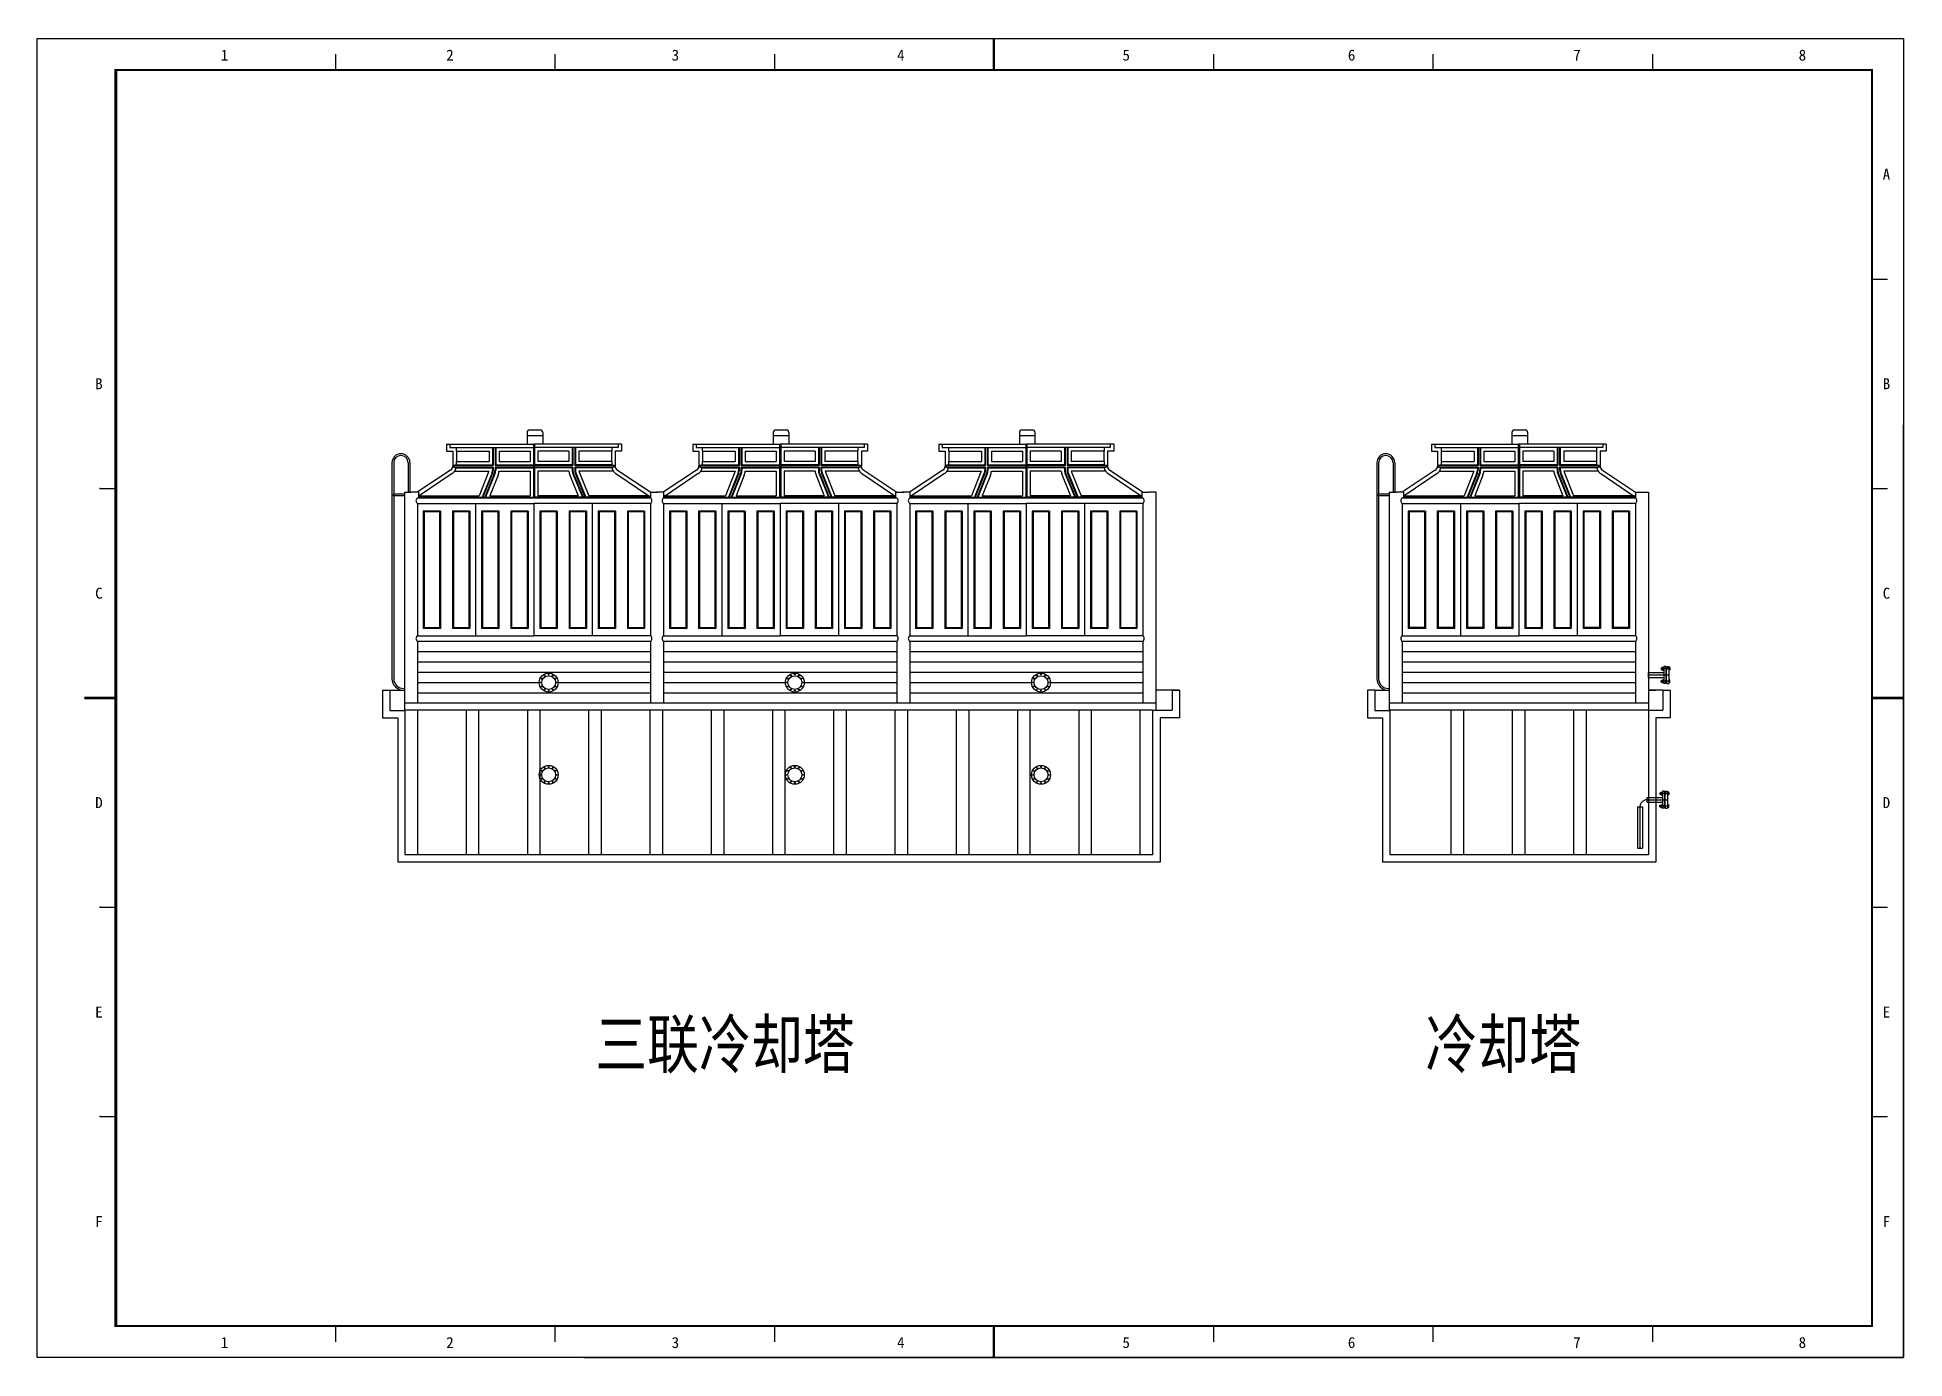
# Model space of a CAD drawing. Header units: millimetres. Extents: x 9671 to 25689, y -17516 to -2951.
# Drawn here: x 23389.7 to 23686.9, y -5527.3 to -5316.9 of the extents above; entities that cross this region are included whole.
import ezdxf

# ---------------------------------------------------------------- set-up
doc = ezdxf.new("R2010")
doc.units = ezdxf.units.MM
doc.linetypes.add('CENTER', pattern=[50.8, 31.75, -6.35, 6.35, -6.35])
doc.layers.add('sb', color=2, linetype='Continuous')
doc.styles.add('QSDI', font='SimSun.ttf', dxfattribs={"width": 0.8})

msp = doc.modelspace()

# ---------------------------------------------------------------- texts
at = {"style": 'QSDI', "width": 0.8}
for s, p in [('三联冷却塔', (23478.54, -5481.02)), ('冷却塔', (23610.68, -5481.02))]:
    msp.add_text(s, height=7.569, dxfattribs=at).set_placement(p)

# ---------------------------------------------------------------- blocks, each defined once
blk = doc.blocks.new('2#图框，横')
for p, q in [((7777.69, 0), (7777.69, 420)), ((7777.69, 420), (8371.69, 420)), ((8371.69, 420), (8371.69, 0)), ((7872.57, 415), (7872.57, 410)), ((7942.44, 415), (7942.44, 410)), ((8012.32, 415), (8012.32, 410)), ((8152.07, 415), (8152.07, 410)), ((8221.94, 415), (8221.94, 410)), ((8291.82, 415), (8291.82, 410)), ((8361.69, 343.33), (8366.69, 343.33)), ((8371.69, 0), (8371.69, 297)), ((7797.69, 276.67), (7802.69, 276.67)), ((8361.69, 276.67), (8366.69, 276.67)), ((7797.69, 143.33), (7802.69, 143.33)), ((8361.69, 143.33), (8366.69, 143.33)), ((7797.69, 76.67), (7802.69, 76.67)), ((8361.69, 76.67), (8366.69, 76.67)), ((7872.57, 10), (7872.57, 5)), ((7942.44, 10), (7942.44, 5)), ((8012.32, 10), (8012.32, 5)), ((8152.07, 10), (8152.07, 5)), ((8221.94, 10), (8221.94, 5)), ((8291.82, 10), (8291.82, 5)), ((8371.69, 0), (7777.69, 0)), ((7951.69, 0), (8371.69, 0))]:
    blk.add_line(p, q)
for points, const_width in [([(8082.19, 410), (8082.19, 420)], 0.8), ([(8082.19, 410), (8082.19, 420)], 0.5), ([(7802.69, 210), (7792.69, 210)], 0.8), ([(7792.69, 210), (7802.69, 210)], 0.5), ([(8361.69, 210), (8371.69, 210)], 0.8), ([(8361.69, 210), (8371.69, 210)], 0.5), ([(8082.19, 10), (8082.19, 0)], 0.8), ([(8082.19, 10), (8082.19, 0)], 0.5)]:
    blk.add_lwpolyline(points, dxfattribs=dict(const_width=const_width))
blk.add_lwpolyline([(7802.69, 10, 1, 1, 0), (7802.69, 410, 0.6, 0.6, 0), (8361.69, 410, 0.6, 0.6, 0), (8361.69, 10, 0.6, 0.6, 0)], format="xyseb", close=True)
for p in [(7797.69, 276.67), (7797.69, 210), (7797.69, 143.33), (7797.69, 76.67)]:
    blk.add_point(p)
at = {"style": 'QSDI'}
for s, p in [('1', (7836.11, 412.98)), ('2', (7907.86, 412.98)), ('3', (7979.61, 412.98)), ('4', (8051.36, 412.98)), ('5', (8123.11, 412.98)), ('6', (8194.86, 412.98)), ('7', (8266.61, 412.98)), ('8', (8338.36, 412.98)), ('A', (8365.11, 375.02)), ('B', (7796.11, 308.32)), ('B', (8365.11, 308.32)), ('C', (7796.11, 241.62)), ('C', (8365.11, 241.62)), ('D', (7796.11, 174.92)), ('D', (8365.11, 174.92)), ('E', (7796.11, 108.22)), ('E', (8365.11, 108.22)), ('F', (7796.11, 41.52)), ('F', (8365.11, 41.52)), ('1', (7836.11, 2.98)), ('2', (7907.86, 2.98)), ('3', (7979.61, 2.98)), ('4', (8051.36, 2.98)), ('5', (8123.11, 2.98)), ('6', (8194.86, 2.98)), ('7', (8266.61, 2.98)), ('8', (8338.36, 2.98))]:
    blk.add_text(s, height=3.5, dxfattribs=at).set_placement(p)
blk = doc.blocks.new('A$C2AF1339E')
at = {"color": 0, "linetype": 'ByBlock'}
for p, q in [((0, 2350), (0, 0)), ((1182, 2350), (1182, 0)), ((120, 2212), (120, 127)), ((120, 2212), (471, 2212)), ((139, 2198), (120, 2212)), ((139, 2212), (139, 143)), ((139, 2198), (452, 2198)), ((452, 2212), (452, 143)), ((471, 2212), (452, 2198)), ((471, 2212), (471, 127)), ((711, 2212), (711, 127)), ((730, 2198), (711, 2212)), ((711, 2212), (1062, 2212)), ((730, 2212), (730, 143)), ((730, 2198), (1043, 2198)), ((1043, 2212), (1043, 143)), ((1062, 2212), (1043, 2198)), ((1062, 2212), (1062, 127)), ((139, 143), (120, 127)), ((120, 127), (471, 127)), ((139, 143), (452, 143)), ((452, 143), (471, 127)), ((730, 143), (711, 127)), ((711, 127), (1062, 127)), ((730, 143), (1043, 143)), ((1043, 143), (1062, 127))]:
    blk.add_line(p, q, dxfattribs=at)
blk = doc.blocks.new('凉水塔')
at = {"color": 2}
for p, q in [((23867.45, -4306.31), (23867.45, -4308.21)), ((23867.84, -4305.93), (23869.54, -4305.93)), ((23869.93, -4306.31), (23869.93, -4308.21)), ((23867.45, -4306.82), (23869.93, -4306.82)), ((23848.53, -4311.15), (23848.53, -4315.83)), ((23848.8, -4311.15), (23848.8, -4315.83)), ((23846.22, -4317.36), (23846.22, -4317.63)), ((23844.44, -4347.38), (23844.44, -4351.75)), ((23845.61, -4347.38), (23845.61, -4350.58)), ((23845.61, -4347.38), (23847.92, -4347.38)), ((23889.16, -4347.38), (23890.34, -4347.38)), ((23891.47, -4347.38), (23889.16, -4347.38)), ((23891.47, -4347.38), (23891.47, -4350.53)), ((23892.65, -4347.38), (23892.65, -4351.75)), ((23845.61, -4350.58), (23848.04, -4350.58)), ((23889.16, -4349.45), (23847.92, -4349.45)), ((23889.16, -4350.53), (23847.92, -4350.53)), ((23848.04, -4373.6), (23848.04, -4350.58)), ((23844.44, -4351.75), (23846.87, -4351.75)), ((23846.87, -4351.75), (23846.87, -4374.77)), ((23892.65, -4351.75), (23890.34, -4351.75)), ((23890.34, -4351.75), (23890.34, -4374.77)), ((23890.34, -4374.77), (23846.87, -4374.77)), ((23889.16, -4373.6), (23848.04, -4373.6))]:
    blk.add_line(p, q, dxfattribs=at)
at = {"color": 2, "linetype": 'ByBlock'}
for p, q in [((23854.63, -4308.21), (23868.54, -4308.21)), ((23854.63, -4308.21), (23854.63, -4309.29)), ((23854.63, -4309.29), (23855.62, -4309.29)), ((23855.17, -4308.21), (23855.17, -4308.75)), ((23855.17, -4308.21), (23855.26, -4308.21)), ((23855.17, -4308.75), (23856.16, -4308.75)), ((23855.62, -4309.29), (23855.62, -4311.71)), ((23856.16, -4308.75), (23868.45, -4308.75)), ((23856.16, -4308.75), (23856.16, -4309.29)), ((23856.16, -4309.29), (23861.41, -4309.29)), ((23856.16, -4309.29), (23856.2, -4309.33)), ((23856.2, -4309.33), (23856.2, -4310.89)), ((23861.41, -4309.29), (23861.41, -4310.94)), ((23861.95, -4308.75), (23861.95, -4311.47)), ((23862.05, -4308.75), (23862.05, -4311.58)), ((23862.34, -4308.75), (23862.34, -4311.58)), ((23862.45, -4308.75), (23862.45, -4311.47)), ((23862.99, -4309.29), (23867.92, -4309.29)), ((23862.99, -4309.29), (23862.99, -4310.94)), ((23867.92, -4309.29), (23867.92, -4310.94)), ((23868.45, -4308.21), (23868.45, -4316.64)), ((23868.45, -4308.84), (23868.54, -4308.84)), ((23868.54, -4308.21), (23868.54, -4316.73)), ((23868.54, -4308.21), (23868.54, -4316.73)), ((23882.46, -4308.21), (23868.54, -4308.21)), ((23868.63, -4308.84), (23868.54, -4308.84)), ((23868.63, -4308.21), (23868.63, -4316.64)), ((23880.93, -4308.75), (23868.63, -4308.75)), ((23874.1, -4309.29), (23869.17, -4309.29)), ((23869.17, -4309.29), (23869.17, -4310.94)), ((23874.1, -4309.29), (23874.1, -4310.94)), ((23874.64, -4308.75), (23874.64, -4311.47)), ((23874.75, -4308.75), (23874.75, -4311.58)), ((23875.03, -4308.75), (23875.03, -4311.58)), ((23875.14, -4308.75), (23875.14, -4311.47)), ((23875.68, -4309.29), (23875.68, -4310.94)), ((23880.93, -4309.29), (23875.68, -4309.29)), ((23880.93, -4309.29), (23880.89, -4309.33)), ((23880.89, -4309.33), (23880.89, -4310.89)), ((23880.93, -4308.75), (23880.93, -4309.29)), ((23881.92, -4308.75), (23880.93, -4308.75)), ((23881.47, -4309.29), (23881.47, -4311.71)), ((23882.46, -4309.29), (23881.47, -4309.29)), ((23881.92, -4308.21), (23881.83, -4308.21)), ((23881.92, -4308.21), (23881.92, -4308.75)), ((23882.46, -4308.21), (23882.46, -4309.29)), ((23845.95, -4311.15), (23845.95, -4317.5)), ((23846.22, -4311.15), (23846.22, -4316.17)), ((23855.24, -4312.34), (23849.96, -4315.83)), ((23856.16, -4311.47), (23855.75, -4311.58)), ((23855.75, -4311.58), (23862.05, -4311.58)), ((23855.75, -4311.58), (23855.75, -4311.87)), ((23855.75, -4311.87), (23862.05, -4311.87)), ((23855.75, -4311.87), (23856.13, -4311.97)), ((23856.13, -4311.97), (23861.95, -4311.97)), ((23856.2, -4310.89), (23856.16, -4310.94)), ((23856.16, -4310.94), (23861.41, -4310.94)), ((23856.16, -4310.94), (23856.16, -4311.47)), ((23856.16, -4311.47), (23861.95, -4311.47)), ((23861.95, -4311.47), (23862.05, -4311.58)), ((23862.05, -4311.87), (23861.95, -4311.97)), ((23861.95, -4311.97), (23861.95, -4312.34)), ((23862.05, -4311.87), (23862.05, -4312.34)), ((23862.45, -4311.47), (23862.34, -4311.58)), ((23862.34, -4311.58), (23868.45, -4311.58)), ((23862.34, -4311.87), (23868.45, -4311.87)), ((23862.34, -4311.87), (23862.45, -4311.97)), ((23862.34, -4311.87), (23862.34, -4312.34)), ((23862.45, -4311.47), (23868.45, -4311.47)), ((23862.45, -4311.97), (23868.45, -4311.97)), ((23862.45, -4311.97), (23862.45, -4312.34)), ((23862.99, -4310.94), (23867.92, -4310.94)), ((23874.64, -4311.47), (23868.63, -4311.47)), ((23874.75, -4311.58), (23868.63, -4311.58)), ((23874.75, -4311.87), (23868.63, -4311.87)), ((23874.64, -4311.97), (23868.63, -4311.97)), ((23874.1, -4310.94), (23869.17, -4310.94)), ((23874.64, -4311.47), (23874.75, -4311.58)), ((23874.75, -4311.87), (23874.64, -4311.97)), ((23874.64, -4311.97), (23874.64, -4312.34)), ((23874.75, -4311.87), (23874.75, -4312.34)), ((23875.14, -4311.47), (23875.03, -4311.58)), ((23881.33, -4311.58), (23875.03, -4311.58)), ((23881.33, -4311.87), (23875.03, -4311.87)), ((23875.03, -4311.87), (23875.14, -4311.97)), ((23875.03, -4311.87), (23875.03, -4312.34)), ((23880.93, -4311.47), (23875.14, -4311.47)), ((23880.96, -4311.97), (23875.14, -4311.97)), ((23875.14, -4311.97), (23875.14, -4312.34)), ((23880.93, -4310.94), (23875.68, -4310.94)), ((23880.89, -4310.89), (23880.93, -4310.94)), ((23880.93, -4310.94), (23880.93, -4311.47)), ((23880.93, -4311.47), (23881.33, -4311.58)), ((23881.33, -4311.87), (23880.96, -4311.97)), ((23881.33, -4311.58), (23881.33, -4311.87)), ((23881.85, -4312.34), (23887.13, -4315.83)), ((23845.95, -4313.3), (23845.95, -4345.53)), ((23846.22, -4313.44), (23846.22, -4316.17)), ((23855.52, -4312.86), (23850.28, -4316.4)), ((23855.87, -4312.51), (23855.85, -4312.6)), ((23855.87, -4312.51), (23861.38, -4312.51)), ((23861.38, -4312.51), (23859.82, -4316.4)), ((23861.87, -4312.75), (23860.31, -4316.64)), ((23861.97, -4312.79), (23860.42, -4316.64)), ((23862.23, -4312.9), (23860.73, -4316.64)), ((23862.33, -4312.94), (23860.85, -4316.64)), ((23862.83, -4313.14), (23861.52, -4316.4)), ((23862.98, -4312.51), (23867.92, -4312.51)), ((23867.92, -4312.51), (23867.92, -4316.4)), ((23874.11, -4312.51), (23869.17, -4312.51)), ((23869.17, -4312.51), (23869.17, -4316.4)), ((23874.26, -4313.14), (23875.56, -4316.4)), ((23874.75, -4312.94), (23876.24, -4316.64)), ((23874.85, -4312.9), (23876.35, -4316.64)), ((23875.12, -4312.79), (23876.66, -4316.64)), ((23875.22, -4312.75), (23876.78, -4316.64)), ((23881.22, -4312.51), (23875.71, -4312.51)), ((23875.71, -4312.51), (23877.26, -4316.4)), ((23881.22, -4312.51), (23881.24, -4312.6)), ((23881.57, -4312.86), (23886.81, -4316.4)), ((23847.92, -4316.17), (23846.22, -4316.17)), ((23847.92, -4316.44), (23846.22, -4316.44)), ((23846.22, -4316.44), (23846.22, -4317.36)), ((23846.22, -4316.44), (23846.22, -4317.36)), ((23846.22, -4317.63), (23846.22, -4345.53)), ((23847.92, -4315.83), (23849.04, -4315.83)), ((23850.16, -4315.83), (23849.04, -4315.83)), ((23849.99, -4316.73), (23887.1, -4316.73)), ((23849.99, -4317.62), (23868.54, -4317.62)), ((23849.99, -4317.62), (23849.99, -4338.69)), ((23850.16, -4315.83), (23850.16, -4316.73)), ((23850.19, -4316.39), (23850.16, -4316.41)), ((23850.19, -4316.39), (23850.16, -4316.41)), ((23850.16, -4316.64), (23868.54, -4316.64)), ((23850.16, -4316.73), (23868.54, -4316.73)), ((23850.19, -4316.39), (23850.28, -4316.4)), ((23850.19, -4316.39), (23850.28, -4316.4)), ((23850.28, -4316.4), (23859.82, -4316.4)), ((23861.52, -4316.4), (23867.92, -4316.4)), ((23886.92, -4316.64), (23868.54, -4316.64)), ((23886.92, -4316.73), (23868.54, -4316.73)), ((23868.54, -4317.62), (23868.54, -4338.69)), ((23887.1, -4317.62), (23868.54, -4317.62)), ((23875.56, -4316.4), (23869.17, -4316.4)), ((23886.81, -4316.4), (23877.26, -4316.4)), ((23877.82, -4317.62), (23877.82, -4338.69)), ((23886.9, -4316.39), (23886.81, -4316.4)), ((23886.9, -4316.39), (23886.92, -4316.41)), ((23886.92, -4316.41), (23886.92, -4316.64)), ((23887.1, -4315.83), (23889.16, -4315.83)), ((23887.1, -4315.83), (23887.1, -4316.73)), ((23887.1, -4317.62), (23887.1, -4338.69)), ((23887.1, -4317.62), (23887.1, -4338.69)), ((23869.49, -4318.86), (23869.49, -4337.55)), ((23869.49, -4318.86), (23869.63, -4318.99)), ((23872.24, -4318.86), (23869.49, -4318.86)), ((23869.49, -4318.86), (23869.63, -4318.99)), ((23869.63, -4318.86), (23869.63, -4337.42)), ((23872.09, -4318.99), (23869.63, -4318.99)), ((23872.09, -4318.86), (23872.09, -4337.42)), ((23872.09, -4318.99), (23872.24, -4318.86)), ((23872.09, -4318.99), (23872.24, -4318.86)), ((23872.24, -4318.86), (23872.24, -4337.55)), ((23874.13, -4318.86), (23874.13, -4337.55)), ((23876.88, -4318.86), (23874.13, -4318.86)), ((23874.13, -4318.86), (23874.27, -4318.99)), ((23874.27, -4318.86), (23874.27, -4337.42)), ((23876.73, -4318.99), (23874.27, -4318.99)), ((23876.73, -4318.86), (23876.73, -4337.42)), ((23876.73, -4318.99), (23876.88, -4318.86)), ((23876.88, -4318.86), (23876.88, -4337.55)), ((23849.99, -4338.69), (23868.54, -4338.69)), ((23853.12, -4338.69), (23868.54, -4338.69)), ((23883.96, -4338.69), (23868.54, -4338.69)), ((23887.1, -4338.69), (23868.54, -4338.69)), ((23869.63, -4337.42), (23869.49, -4337.55)), ((23872.24, -4337.55), (23869.49, -4337.55)), ((23872.09, -4337.42), (23869.63, -4337.42)), ((23872.09, -4337.42), (23872.24, -4337.55)), ((23874.27, -4337.42), (23874.13, -4337.55)), ((23876.88, -4337.55), (23874.13, -4337.55)), ((23876.73, -4337.42), (23874.27, -4337.42)), ((23876.73, -4337.42), (23876.88, -4337.55)), ((23849.99, -4339.59), (23887.1, -4339.59)), ((23849.99, -4339.59), (23849.99, -4349.45)), ((23849.99, -4341.23), (23887.1, -4341.23)), ((23887.1, -4339.59), (23887.1, -4349.45)), ((23887.1, -4339.59), (23887.1, -4349.45)), ((23849.99, -4342.87), (23887.1, -4342.87)), ((23849.99, -4344.51), (23887.1, -4344.51)), ((23849.99, -4346.15), (23872.39, -4346.15)), ((23849.99, -4347.79), (23887.1, -4347.79)), ((23872.39, -4346.15), (23887.1, -4346.15))]:
    blk.add_line(p, q, dxfattribs=at)
at = {"color": 2, "ltscale": 10}
for p, q in [((23847.92, -4315.83), (23847.92, -4350.53)), ((23889.16, -4315.83), (23889.16, -4350.53)), ((23857.79, -4373.6), (23857.79, -4350.53)), ((23859.79, -4373.6), (23859.79, -4350.53)), ((23867.54, -4373.6), (23867.54, -4350.53)), ((23869.54, -4373.6), (23869.54, -4350.53)), ((23877.29, -4373.6), (23877.29, -4350.53)), ((23879.29, -4373.6), (23879.29, -4350.53))]:
    blk.add_line(p, q, dxfattribs=at)
for p, q in [((23889.16, -4345.33), (23889.16, -4344.56)), ((23889.16, -4344.56), (23891.62, -4344.56)), ((23891.19, -4343.82), (23891.2, -4343.81)), ((23891.19, -4343.82), (23891.19, -4344.06)), ((23891.19, -4344.06), (23891.2, -4344.07)), ((23891.2, -4343.81), (23891.2, -4344.07)), ((23891.2, -4343.81), (23891.37, -4343.81)), ((23891.2, -4344.07), (23891.37, -4344.07)), ((23891.37, -4343.77), (23891.37, -4344.11)), ((23891.4, -4343.72), (23891.58, -4343.72)), ((23891.4, -4343.83), (23891.58, -4343.83)), ((23891.4, -4344.05), (23891.58, -4344.05)), ((23891.4, -4344.17), (23891.58, -4344.17)), ((23891.58, -4343.68), (23891.58, -4344.2)), ((23891.58, -4343.68), (23891.62, -4343.68)), ((23891.58, -4344.2), (23891.62, -4344.2)), ((23891.62, -4343.59), (23891.62, -4346.3)), ((23891.93, -4343.59), (23891.62, -4343.59)), ((23891.93, -4343.59), (23891.93, -4344.12)), ((23891.93, -4343.81), (23892.09, -4343.81)), ((23891.93, -4344.07), (23892.09, -4344.07)), ((23891.98, -4345.71), (23891.98, -4344.19)), ((23892.03, -4344.19), (23891.98, -4344.19)), ((23892.03, -4345.71), (23892.03, -4344.19)), ((23892.09, -4343.59), (23892.09, -4344.12)), ((23892.09, -4343.59), (23892.39, -4343.59)), ((23892.39, -4343.59), (23892.39, -4346.3)), ((23892.57, -4343.72), (23892.39, -4343.72)), ((23892.57, -4343.83), (23892.39, -4343.83)), ((23892.57, -4344.05), (23892.39, -4344.05)), ((23892.57, -4344.17), (23892.39, -4344.17)), ((23892.6, -4343.77), (23892.6, -4344.11)), ((23889.16, -4345.33), (23891.62, -4345.33)), ((23891.19, -4345.83), (23891.2, -4345.82)), ((23891.19, -4346.07), (23891.19, -4345.83)), ((23891.19, -4346.07), (23891.2, -4346.08)), ((23891.2, -4346.08), (23891.2, -4345.82)), ((23891.2, -4345.82), (23891.37, -4345.82)), ((23891.2, -4346.08), (23891.37, -4346.08)), ((23891.37, -4346.12), (23891.37, -4345.78)), ((23891.4, -4345.72), (23891.58, -4345.72)), ((23891.4, -4345.84), (23891.58, -4345.84)), ((23891.4, -4346.06), (23891.58, -4346.06)), ((23891.4, -4346.17), (23891.58, -4346.17)), ((23891.58, -4346.21), (23891.58, -4345.69)), ((23891.58, -4345.69), (23891.62, -4345.69)), ((23891.58, -4346.21), (23891.62, -4346.21)), ((23891.93, -4346.3), (23891.62, -4346.3)), ((23891.93, -4346.3), (23891.93, -4345.77)), ((23891.93, -4345.82), (23892.09, -4345.82)), ((23891.93, -4346.08), (23892.09, -4346.08)), ((23892.03, -4345.71), (23891.98, -4345.71)), ((23892.09, -4346.3), (23892.09, -4345.77)), ((23892.09, -4346.3), (23892.39, -4346.3)), ((23892.57, -4345.72), (23892.39, -4345.72)), ((23892.57, -4345.84), (23892.39, -4345.84)), ((23892.57, -4346.06), (23892.39, -4346.06)), ((23892.57, -4346.17), (23892.39, -4346.17)), ((23892.6, -4346.12), (23892.6, -4345.78)), ((23888.96, -4365.21), (23888.96, -4364.45)), ((23888.96, -4364.45), (23891.42, -4364.45)), ((23888.96, -4365.21), (23891.42, -4365.21)), ((23890.98, -4363.7), (23891, -4363.69)), ((23890.98, -4363.7), (23890.98, -4363.94)), ((23890.98, -4363.94), (23891, -4363.95)), ((23890.98, -4365.71), (23891, -4365.7)), ((23890.98, -4365.95), (23890.98, -4365.71)), ((23891, -4363.69), (23891, -4363.95)), ((23891, -4363.69), (23891.17, -4363.69)), ((23891, -4363.95), (23891.17, -4363.95)), ((23891, -4365.96), (23891, -4365.7)), ((23891, -4365.7), (23891.17, -4365.7)), ((23891.17, -4363.65), (23891.17, -4364)), ((23891.17, -4366), (23891.17, -4365.66)), ((23891.19, -4363.6), (23891.38, -4363.6)), ((23891.19, -4363.71), (23891.38, -4363.71)), ((23891.19, -4363.94), (23891.38, -4363.94)), ((23891.19, -4364.05), (23891.38, -4364.05)), ((23891.19, -4365.61), (23891.38, -4365.61)), ((23891.19, -4365.72), (23891.38, -4365.72)), ((23891.38, -4363.56), (23891.38, -4364.08)), ((23891.38, -4363.56), (23891.42, -4363.56)), ((23891.38, -4364.08), (23891.42, -4364.08)), ((23891.38, -4366.09), (23891.38, -4365.57)), ((23891.38, -4365.57), (23891.42, -4365.57)), ((23891.42, -4363.47), (23891.42, -4366.18)), ((23891.72, -4363.47), (23891.42, -4363.47)), ((23891.72, -4363.47), (23891.72, -4364)), ((23891.72, -4363.69), (23891.88, -4363.69)), ((23891.72, -4363.95), (23891.88, -4363.95)), ((23891.72, -4366.18), (23891.72, -4365.65)), ((23891.72, -4365.7), (23891.88, -4365.7)), ((23891.78, -4365.59), (23891.78, -4364.07)), ((23891.82, -4364.07), (23891.78, -4364.07)), ((23891.82, -4365.59), (23891.78, -4365.59)), ((23891.82, -4365.59), (23891.82, -4364.07)), ((23891.88, -4363.47), (23891.88, -4364)), ((23891.88, -4363.47), (23892.18, -4363.47)), ((23891.88, -4366.18), (23891.88, -4365.65)), ((23892.18, -4363.47), (23892.18, -4366.18)), ((23892.37, -4363.6), (23892.18, -4363.6)), ((23892.37, -4363.71), (23892.18, -4363.71)), ((23892.37, -4363.94), (23892.18, -4363.94)), ((23892.37, -4364.05), (23892.18, -4364.05)), ((23892.37, -4365.61), (23892.18, -4365.61)), ((23892.37, -4365.72), (23892.18, -4365.72)), ((23892.39, -4363.65), (23892.39, -4364)), ((23892.39, -4366), (23892.39, -4365.66)), ((23887.43, -4365.97), (23888.2, -4365.97)), ((23887.43, -4365.97), (23887.43, -4372.5)), ((23888.2, -4365.97), (23888.2, -4372.5)), ((23890.98, -4365.95), (23891, -4365.96)), ((23891, -4365.96), (23891.17, -4365.96)), ((23891.19, -4365.94), (23891.38, -4365.94)), ((23891.19, -4366.06), (23891.38, -4366.06)), ((23891.38, -4366.09), (23891.42, -4366.09)), ((23891.72, -4366.18), (23891.42, -4366.18)), ((23891.72, -4365.96), (23891.88, -4365.96)), ((23891.88, -4366.18), (23892.18, -4366.18)), ((23892.37, -4365.94), (23892.18, -4365.94)), ((23892.37, -4366.06), (23892.18, -4366.06))]:
    blk.add_line(p, q)
at = {"color": 1, "linetype": 'CENTER'}
for p, q in [((23889.16, -4344.95), (23892.39, -4344.95)), ((23892.64, -4343.94), (23891.17, -4343.94)), ((23892.64, -4345.95), (23891.17, -4345.95)), ((23888.96, -4364.83), (23892.18, -4364.83)), ((23892.43, -4363.82), (23890.97, -4363.82)), ((23892.43, -4365.83), (23890.97, -4365.83)), ((23887.81, -4365.97), (23887.81, -4372.5))]:
    blk.add_line(p, q, dxfattribs=at)
at = {"color": 1}
for p, q in [((23891.19, -4343.82), (23891.37, -4343.82)), ((23891.19, -4344.06), (23891.37, -4344.06)), ((23891.19, -4345.83), (23891.37, -4345.83)), ((23891.19, -4346.07), (23891.37, -4346.07)), ((23890.98, -4363.7), (23891.17, -4363.7)), ((23890.98, -4363.94), (23891.17, -4363.94)), ((23890.98, -4365.71), (23891.17, -4365.71)), ((23890.98, -4365.95), (23891.17, -4365.95))]:
    blk.add_line(p, q, dxfattribs=at)
at = {"color": 2}
for centre, start, end in [((23867.84, -4306.31), 90, 180), ((23869.54, -4306.31), 0, 90)]:
    blk.add_arc(centre, 0.388, start, end, dxfattribs=at)
at = {"color": 2, "linetype": 'ByBlock'}
for centre, radius, start, end in [((23847.37, -4311.15), 1.43, 0, 180), ((23847.37, -4311.15), 1.15, 0, 180), ((23854.9, -4311.71), 0.717, 298.2742, 0), ((23854.9, -4311.71), 1.26, 320.1862, 348.1117), ((23860.85, -4312.34), 1.09, 338.1412, 0), ((23860.85, -4312.34), 1.2, 338.1412, 0), ((23860.85, -4312.34), 1.49, 338.1412, 0), ((23860.85, -4312.34), 1.6, 338.1412, 0), ((23876.24, -4312.34), 1.6, 180, 201.8588), ((23876.24, -4312.34), 1.49, 180, 201.8588), ((23876.24, -4312.34), 1.2, 180, 201.8588), ((23876.24, -4312.34), 1.09, 180, 201.8588), ((23882.19, -4311.71), 1.26, 191.8883, 219.8138), ((23882.19, -4311.71), 0.717, 180, 241.7258), ((23854.9, -4311.71), 1.3, 298.2742, 316.9539), ((23860.85, -4312.34), 2.13, 338.1412, 355.4295), ((23876.24, -4312.34), 2.13, 184.5705, 201.8588), ((23882.19, -4311.71), 1.3, 223.0461, 241.7258), ((23846.26, -4316.3), 0.141, 104.8628, 255.1372), ((23850.32, -4317.18), 0.56, 126.8699, 233.1301), ((23886.77, -4317.18), 0.56, 306.8699, 53.1301), ((23886.77, -4317.18), 0.56, 306.8699, 53.1301), ((23850.32, -4339.14), 0.56, 126.8699, 233.1301), ((23886.77, -4339.14), 0.56, 306.8699, 53.1301), ((23886.77, -4339.14), 0.56, 306.8699, 53.1301), ((23847.79, -4345.53), 1.85, 180, 270), ((23847.79, -4345.53), 1.57, 180, 270)]:
    blk.add_arc(centre, radius, start, end, dxfattribs=at)
for centre, radius, start, end in [((23891.46, -4343.77), 0.081, 135.976, 224.024), ((23891.67, -4343.94), 0.29, 157.2015, 202.7985), ((23891.46, -4344.11), 0.081, 136.0123, 223.9877), ((23892.02, -4344.09), 0.102, 196.0816, 245.7617), ((23891.99, -4344.09), 0.102, 294.2383, 343.9184), ((23892.52, -4343.77), 0.081, 315.976, 44.024), ((23892.31, -4343.94), 0.29, 337.2015, 22.7985), ((23892.52, -4344.11), 0.081, 316.0123, 43.9877), ((23891.46, -4345.78), 0.081, 136.0123, 223.9877), ((23891.67, -4345.95), 0.29, 157.2015, 202.7985), ((23891.46, -4346.12), 0.081, 135.976, 224.024), ((23892.02, -4345.8), 0.102, 114.2383, 163.9184), ((23891.99, -4345.8), 0.102, 16.0816, 65.7617), ((23892.52, -4345.78), 0.081, 316.0123, 43.9877), ((23892.31, -4345.95), 0.29, 337.2015, 22.7985), ((23892.52, -4346.12), 0.081, 315.976, 44.024), ((23891.25, -4363.66), 0.081, 135.976, 224.024), ((23891.46, -4363.82), 0.29, 157.2015, 202.7985), ((23891.25, -4363.99), 0.081, 136.0123, 223.9877), ((23891.25, -4365.66), 0.081, 136.0123, 223.9877), ((23891.46, -4365.83), 0.29, 157.2015, 202.7985), ((23891.82, -4363.97), 0.102, 196.0816, 245.7617), ((23891.82, -4365.68), 0.102, 114.2383, 163.9184), ((23891.78, -4363.97), 0.102, 294.2383, 343.9184), ((23891.78, -4365.68), 0.102, 16.0816, 65.7617), ((23892.31, -4363.66), 0.081, 315.976, 44.024), ((23892.1, -4363.82), 0.29, 337.2015, 22.7985), ((23892.31, -4363.99), 0.081, 316.0123, 43.9877), ((23892.31, -4365.66), 0.081, 316.0123, 43.9877), ((23892.1, -4365.83), 0.29, 337.2015, 22.7985), ((23891.25, -4366), 0.081, 135.976, 224.024), ((23892.31, -4366), 0.081, 315.976, 44.024)]:
    blk.add_arc(centre, radius, start, end)
at = {"color": 1, "linetype": 'CENTER'}
blk.add_arc((23888.96, -4365.97), 1.14, 90, 180, dxfattribs=at)
at = {"layer": 'sb', "color": 2}
for p, q in [((23845.61, -4347.38), (23844.44, -4347.38)), ((23891.47, -4347.38), (23892.65, -4347.38)), ((23889.16, -4350.53), (23891.47, -4350.53)), ((23889.16, -4350.53), (23889.16, -4373.6))]:
    blk.add_line(p, q, dxfattribs=at)
at = {"layer": 'sb', "color": 0}
blk.add_line((23887.43, -4372.5), (23888.2, -4372.5), dxfattribs=at)
at = {"color": 2, "xscale": -0.007850467736716382, "yscale": 0.008965507968241582, "zscale": 0.00785046773642634}
for p in [(23859.26, -4338.69), (23868.54, -4338.69), (23887.1, -4338.69)]:
    blk.add_blockref('A$C2AF1339E', p, dxfattribs=at)
blk = doc.blocks.new('冷却塔')
at = {"layer": 'sb', "color": 4}
blk.add_blockref('凉水塔', (0, 0), dxfattribs=at)

# ---------------------------------------------------------------- linework, layer by layer
at = {"color": 2, "linetype": 'ByBlock'}
for p, q in [((23454.88, -5381.72), (23468.79, -5381.72)), ((23454.88, -5381.72), (23454.88, -5382.8)), ((23455.42, -5381.72), (23455.42, -5382.26)), ((23455.42, -5381.72), (23455.51, -5381.72)), ((23455.42, -5382.26), (23456.4, -5382.26)), ((23456.4, -5382.26), (23468.7, -5382.26)), ((23456.4, -5382.26), (23456.4, -5382.8)), ((23462.19, -5382.26), (23462.19, -5384.99)), ((23462.3, -5382.26), (23462.3, -5385.09)), ((23462.59, -5382.26), (23462.59, -5385.09)), ((23462.7, -5382.26), (23462.7, -5384.99)), ((23468.7, -5381.72), (23468.7, -5390.15)), ((23468.79, -5381.72), (23468.79, -5390.24)), ((23468.79, -5381.72), (23468.79, -5390.24)), ((23482.7, -5381.72), (23468.79, -5381.72)), ((23468.88, -5381.72), (23468.88, -5390.15)), ((23481.18, -5382.26), (23468.88, -5382.26)), ((23474.89, -5382.26), (23474.89, -5384.99)), ((23475, -5382.26), (23475, -5385.09)), ((23475.28, -5382.26), (23475.28, -5385.09)), ((23475.39, -5382.26), (23475.39, -5384.99)), ((23481.18, -5382.26), (23481.18, -5382.8)), ((23482.17, -5382.26), (23481.18, -5382.26)), ((23482.17, -5381.72), (23482.08, -5381.72)), ((23482.17, -5381.72), (23482.17, -5382.26)), ((23482.7, -5381.72), (23482.7, -5382.8)), ((23494.06, -5381.72), (23507.97, -5381.72)), ((23494.06, -5381.72), (23494.06, -5382.8)), ((23494.6, -5381.72), (23494.69, -5381.72)), ((23494.6, -5381.72), (23494.6, -5382.26)), ((23494.6, -5382.26), (23495.58, -5382.26)), ((23495.58, -5382.26), (23507.88, -5382.26)), ((23495.58, -5382.26), (23495.58, -5382.8)), ((23501.37, -5382.26), (23501.37, -5384.99)), ((23501.48, -5382.26), (23501.48, -5385.09)), ((23501.77, -5382.26), (23501.77, -5385.09)), ((23501.88, -5382.26), (23501.88, -5384.99)), ((23507.88, -5381.72), (23507.88, -5390.15)), ((23521.88, -5381.72), (23507.97, -5381.72)), ((23507.97, -5381.72), (23507.97, -5390.24)), ((23507.97, -5381.72), (23507.97, -5390.24)), ((23508.06, -5381.72), (23508.06, -5390.15)), ((23520.36, -5382.26), (23508.06, -5382.26)), ((23514.07, -5382.26), (23514.07, -5384.99)), ((23514.18, -5382.26), (23514.18, -5385.09)), ((23514.46, -5382.26), (23514.46, -5385.09)), ((23514.57, -5382.26), (23514.57, -5384.99)), ((23521.35, -5382.26), (23520.36, -5382.26)), ((23520.36, -5382.26), (23520.36, -5382.8)), ((23521.35, -5381.72), (23521.26, -5381.72)), ((23521.35, -5381.72), (23521.35, -5382.26)), ((23521.88, -5381.72), (23521.88, -5382.8)), ((23533.24, -5381.72), (23547.15, -5381.72)), ((23533.24, -5381.72), (23533.24, -5382.8)), ((23533.78, -5381.72), (23533.78, -5382.26)), ((23533.78, -5381.72), (23533.87, -5381.72)), ((23533.78, -5382.26), (23534.76, -5382.26)), ((23534.76, -5382.26), (23547.06, -5382.26)), ((23534.76, -5382.26), (23534.76, -5382.8)), ((23540.55, -5382.26), (23540.55, -5384.99)), ((23540.66, -5382.26), (23540.66, -5385.09)), ((23540.95, -5382.26), (23540.95, -5385.09)), ((23541.05, -5382.26), (23541.05, -5384.99)), ((23547.06, -5381.72), (23547.06, -5390.15)), ((23547.15, -5381.72), (23547.15, -5390.24)), ((23547.15, -5381.72), (23547.15, -5390.24)), ((23561.06, -5381.72), (23547.15, -5381.72)), ((23547.24, -5381.72), (23547.24, -5390.15)), ((23559.54, -5382.26), (23547.24, -5382.26)), ((23553.25, -5382.26), (23553.25, -5384.99)), ((23553.35, -5382.26), (23553.35, -5385.09)), ((23553.64, -5382.26), (23553.64, -5385.09)), ((23553.75, -5382.26), (23553.75, -5384.99)), ((23559.54, -5382.26), (23559.54, -5382.8)), ((23560.52, -5382.26), (23559.54, -5382.26)), ((23560.52, -5381.72), (23560.43, -5381.72)), ((23560.52, -5381.72), (23560.52, -5382.26)), ((23561.06, -5381.72), (23561.06, -5382.8)), ((23446.19, -5384.66), (23446.19, -5391.01)), ((23446.47, -5384.66), (23446.47, -5389.68)), ((23454.88, -5382.8), (23455.87, -5382.8)), ((23455.87, -5382.8), (23455.87, -5385.22)), ((23456.4, -5384.99), (23456, -5385.09)), ((23456, -5385.09), (23462.3, -5385.09)), ((23456, -5385.09), (23456, -5385.38)), ((23456.4, -5382.8), (23461.66, -5382.8)), ((23456.4, -5382.8), (23456.45, -5382.84)), ((23456.45, -5384.4), (23456.4, -5384.45)), ((23456.4, -5384.45), (23461.66, -5384.45)), ((23456.4, -5384.45), (23456.4, -5384.99)), ((23456.4, -5384.99), (23462.19, -5384.99)), ((23456.45, -5382.84), (23456.45, -5384.4)), ((23461.66, -5382.8), (23461.66, -5384.45)), ((23462.19, -5384.99), (23462.3, -5385.09)), ((23462.7, -5384.99), (23462.59, -5385.09)), ((23462.59, -5385.09), (23468.7, -5385.09)), ((23462.7, -5384.99), (23468.7, -5384.99)), ((23463.23, -5382.8), (23468.16, -5382.8)), ((23463.23, -5382.8), (23463.23, -5384.45)), ((23463.23, -5384.45), (23468.16, -5384.45)), ((23468.16, -5382.8), (23468.16, -5384.45)), ((23468.7, -5382.35), (23468.79, -5382.35)), ((23468.88, -5382.35), (23468.79, -5382.35)), ((23474.89, -5384.99), (23468.88, -5384.99)), ((23475, -5385.09), (23468.88, -5385.09)), ((23474.35, -5382.8), (23469.42, -5382.8)), ((23469.42, -5382.8), (23469.42, -5384.45)), ((23474.35, -5384.45), (23469.42, -5384.45)), ((23474.35, -5382.8), (23474.35, -5384.45)), ((23474.89, -5384.99), (23475, -5385.09)), ((23475.39, -5384.99), (23475.28, -5385.09)), ((23481.58, -5385.09), (23475.28, -5385.09)), ((23481.18, -5384.99), (23475.39, -5384.99)), ((23475.93, -5382.8), (23475.93, -5384.45)), ((23481.18, -5382.8), (23475.93, -5382.8)), ((23481.18, -5384.45), (23475.93, -5384.45)), ((23481.18, -5382.8), (23481.13, -5382.84)), ((23481.13, -5382.84), (23481.13, -5384.4)), ((23481.13, -5384.4), (23481.18, -5384.45)), ((23481.18, -5384.45), (23481.18, -5384.99)), ((23481.18, -5384.99), (23481.58, -5385.09)), ((23481.58, -5385.09), (23481.58, -5385.38)), ((23481.72, -5382.8), (23481.72, -5385.22)), ((23482.7, -5382.8), (23481.72, -5382.8)), ((23494.06, -5382.8), (23495.05, -5382.8)), ((23495.05, -5382.8), (23495.05, -5385.22)), ((23495.58, -5384.99), (23495.18, -5385.09)), ((23495.18, -5385.09), (23501.48, -5385.09)), ((23495.18, -5385.09), (23495.18, -5385.38)), ((23495.58, -5382.8), (23500.84, -5382.8)), ((23495.58, -5382.8), (23495.63, -5382.84)), ((23495.63, -5384.4), (23495.58, -5384.45)), ((23495.58, -5384.45), (23500.84, -5384.45)), ((23495.58, -5384.45), (23495.58, -5384.99)), ((23495.58, -5384.99), (23501.37, -5384.99)), ((23495.63, -5382.84), (23495.63, -5384.4)), ((23500.84, -5382.8), (23500.84, -5384.45)), ((23501.37, -5384.99), (23501.48, -5385.09)), ((23501.88, -5384.99), (23501.77, -5385.09)), ((23501.77, -5385.09), (23507.88, -5385.09)), ((23501.88, -5384.99), (23507.88, -5384.99)), ((23502.41, -5382.8), (23507.34, -5382.8)), ((23502.41, -5382.8), (23502.41, -5384.45)), ((23502.41, -5384.45), (23507.34, -5384.45)), ((23507.34, -5382.8), (23507.34, -5384.45)), ((23507.88, -5382.35), (23507.97, -5382.35)), ((23508.06, -5382.35), (23507.97, -5382.35)), ((23514.07, -5384.99), (23508.06, -5384.99)), ((23514.18, -5385.09), (23508.06, -5385.09)), ((23508.6, -5382.8), (23508.6, -5384.45)), ((23513.53, -5382.8), (23508.6, -5382.8)), ((23513.53, -5384.45), (23508.6, -5384.45)), ((23513.53, -5382.8), (23513.53, -5384.45)), ((23514.07, -5384.99), (23514.18, -5385.09)), ((23514.57, -5384.99), (23514.46, -5385.09)), ((23520.76, -5385.09), (23514.46, -5385.09)), ((23520.36, -5384.99), (23514.57, -5384.99)), ((23520.36, -5382.8), (23515.11, -5382.8)), ((23515.11, -5382.8), (23515.11, -5384.45)), ((23520.36, -5384.45), (23515.11, -5384.45)), ((23520.36, -5382.8), (23520.31, -5382.84)), ((23520.31, -5382.84), (23520.31, -5384.4)), ((23520.31, -5384.4), (23520.36, -5384.45)), ((23520.36, -5384.45), (23520.36, -5384.99)), ((23520.36, -5384.99), (23520.76, -5385.09)), ((23520.76, -5385.09), (23520.76, -5385.38)), ((23521.88, -5382.8), (23520.9, -5382.8)), ((23520.9, -5382.8), (23520.9, -5385.22)), ((23533.24, -5382.8), (23534.23, -5382.8)), ((23534.23, -5382.8), (23534.23, -5385.22)), ((23534.76, -5384.99), (23534.36, -5385.09)), ((23534.36, -5385.09), (23540.66, -5385.09)), ((23534.36, -5385.09), (23534.36, -5385.38)), ((23534.76, -5382.8), (23540.01, -5382.8)), ((23534.76, -5382.8), (23534.81, -5382.84)), ((23534.81, -5384.4), (23534.76, -5384.45)), ((23534.76, -5384.45), (23540.01, -5384.45)), ((23534.76, -5384.45), (23534.76, -5384.99)), ((23534.76, -5384.99), (23540.55, -5384.99)), ((23534.81, -5382.84), (23534.81, -5384.4)), ((23540.01, -5382.8), (23540.01, -5384.45)), ((23540.55, -5384.99), (23540.66, -5385.09)), ((23541.05, -5384.99), (23540.95, -5385.09)), ((23540.95, -5385.09), (23547.06, -5385.09)), ((23541.05, -5384.99), (23547.06, -5384.99)), ((23541.59, -5382.8), (23541.59, -5384.45)), ((23541.59, -5382.8), (23546.52, -5382.8)), ((23541.59, -5384.45), (23546.52, -5384.45)), ((23546.52, -5382.8), (23546.52, -5384.45)), ((23547.06, -5382.35), (23547.15, -5382.35)), ((23547.24, -5382.35), (23547.15, -5382.35)), ((23553.25, -5384.99), (23547.24, -5384.99)), ((23553.35, -5385.09), (23547.24, -5385.09)), ((23552.71, -5382.8), (23547.78, -5382.8)), ((23547.78, -5382.8), (23547.78, -5384.45)), ((23552.71, -5384.45), (23547.78, -5384.45)), ((23552.71, -5382.8), (23552.71, -5384.45)), ((23553.25, -5384.99), (23553.35, -5385.09)), ((23553.75, -5384.99), (23553.64, -5385.09)), ((23559.94, -5385.09), (23553.64, -5385.09)), ((23559.54, -5384.99), (23553.75, -5384.99)), ((23554.29, -5382.8), (23554.29, -5384.45)), ((23559.54, -5382.8), (23554.29, -5382.8)), ((23559.54, -5384.45), (23554.29, -5384.45)), ((23559.54, -5382.8), (23559.49, -5382.84)), ((23559.49, -5382.84), (23559.49, -5384.4)), ((23559.49, -5384.4), (23559.54, -5384.45)), ((23559.54, -5384.45), (23559.54, -5384.99)), ((23559.54, -5384.99), (23559.94, -5385.09)), ((23559.94, -5385.09), (23559.94, -5385.38)), ((23560.08, -5382.8), (23560.08, -5385.22)), ((23561.06, -5382.8), (23560.08, -5382.8)), ((23446.19, -5386.82), (23446.19, -5419.04)), ((23446.47, -5386.95), (23446.47, -5389.68)), ((23455.49, -5385.85), (23450.2, -5389.34)), ((23455.77, -5386.37), (23450.53, -5389.91)), ((23456, -5385.38), (23462.3, -5385.38)), ((23456, -5385.38), (23456.38, -5385.48)), ((23456.11, -5386.03), (23456.1, -5386.11)), ((23456.11, -5386.03), (23461.63, -5386.03)), ((23456.38, -5385.48), (23462.19, -5385.48)), ((23461.63, -5386.03), (23460.07, -5389.91)), ((23462.12, -5386.26), (23460.56, -5390.15)), ((23462.21, -5386.3), (23460.67, -5390.15)), ((23462.48, -5386.41), (23460.98, -5390.15)), ((23462.58, -5386.45), (23461.1, -5390.15)), ((23463.08, -5386.65), (23461.77, -5389.91)), ((23462.3, -5385.38), (23462.19, -5385.48)), ((23462.19, -5385.48), (23462.19, -5385.86)), ((23462.3, -5385.38), (23462.3, -5385.86)), ((23462.59, -5385.38), (23468.7, -5385.38)), ((23462.59, -5385.38), (23462.7, -5385.48)), ((23462.59, -5385.38), (23462.59, -5385.86)), ((23462.7, -5385.48), (23468.7, -5385.48)), ((23462.7, -5385.48), (23462.7, -5385.86)), ((23463.23, -5386.03), (23468.16, -5386.03)), ((23468.16, -5386.03), (23468.16, -5389.91)), ((23475, -5385.38), (23468.88, -5385.38)), ((23474.89, -5385.48), (23468.88, -5385.48)), ((23474.36, -5386.03), (23469.42, -5386.03)), ((23469.42, -5386.03), (23469.42, -5389.91)), ((23474.5, -5386.65), (23475.81, -5389.91)), ((23475, -5385.38), (23474.89, -5385.48)), ((23474.89, -5385.48), (23474.89, -5385.86)), ((23475, -5385.38), (23475, -5385.86)), ((23475, -5386.45), (23476.49, -5390.15)), ((23475.1, -5386.41), (23476.6, -5390.15)), ((23481.58, -5385.38), (23475.28, -5385.38)), ((23475.28, -5385.38), (23475.39, -5385.48)), ((23475.28, -5385.38), (23475.28, -5385.86)), ((23475.37, -5386.3), (23476.91, -5390.15)), ((23481.21, -5385.48), (23475.39, -5385.48)), ((23475.39, -5385.48), (23475.39, -5385.86)), ((23475.47, -5386.26), (23477.03, -5390.15)), ((23481.47, -5386.03), (23475.95, -5386.03)), ((23475.95, -5386.03), (23477.51, -5389.91)), ((23481.58, -5385.38), (23481.21, -5385.48)), ((23481.47, -5386.03), (23481.48, -5386.11)), ((23481.82, -5386.37), (23487.06, -5389.91)), ((23482.09, -5385.85), (23487.38, -5389.34)), ((23494.67, -5385.85), (23489.38, -5389.34)), ((23494.94, -5386.37), (23489.71, -5389.91)), ((23495.18, -5385.38), (23501.48, -5385.38)), ((23495.18, -5385.38), (23495.56, -5385.48)), ((23495.29, -5386.03), (23495.28, -5386.11)), ((23495.29, -5386.03), (23500.81, -5386.03)), ((23495.56, -5385.48), (23501.37, -5385.48)), ((23500.81, -5386.03), (23499.25, -5389.91)), ((23501.29, -5386.26), (23499.74, -5390.15)), ((23501.39, -5386.3), (23499.85, -5390.15)), ((23501.66, -5386.41), (23500.16, -5390.15)), ((23501.76, -5386.45), (23500.28, -5390.15)), ((23502.26, -5386.65), (23500.95, -5389.91)), ((23501.48, -5385.38), (23501.37, -5385.48)), ((23501.37, -5385.48), (23501.37, -5385.86)), ((23501.48, -5385.38), (23501.48, -5385.86)), ((23501.77, -5385.38), (23507.88, -5385.38)), ((23501.77, -5385.38), (23501.77, -5385.86)), ((23501.77, -5385.38), (23501.88, -5385.48)), ((23501.88, -5385.48), (23507.88, -5385.48)), ((23501.88, -5385.48), (23501.88, -5385.86)), ((23502.41, -5386.03), (23507.34, -5386.03)), ((23507.34, -5386.03), (23507.34, -5389.91)), ((23514.18, -5385.38), (23508.06, -5385.38)), ((23514.07, -5385.48), (23508.06, -5385.48)), ((23508.6, -5386.03), (23508.6, -5389.91)), ((23513.54, -5386.03), (23508.6, -5386.03)), ((23513.68, -5386.65), (23514.99, -5389.91)), ((23514.18, -5385.38), (23514.07, -5385.48)), ((23514.07, -5385.48), (23514.07, -5385.86)), ((23514.18, -5385.38), (23514.18, -5385.86)), ((23514.18, -5386.45), (23515.67, -5390.15)), ((23514.28, -5386.41), (23515.78, -5390.15)), ((23514.46, -5385.38), (23514.46, -5385.86)), ((23514.46, -5385.38), (23514.57, -5385.48)), ((23520.76, -5385.38), (23514.46, -5385.38)), ((23514.55, -5386.3), (23516.09, -5390.15)), ((23514.57, -5385.48), (23514.57, -5385.86)), ((23520.39, -5385.48), (23514.57, -5385.48)), ((23514.65, -5386.26), (23516.21, -5390.15)), ((23515.13, -5386.03), (23516.69, -5389.91)), ((23520.65, -5386.03), (23515.13, -5386.03)), ((23520.76, -5385.38), (23520.39, -5385.48)), ((23520.65, -5386.03), (23520.66, -5386.11)), ((23521, -5386.37), (23526.24, -5389.91)), ((23521.27, -5385.85), (23526.56, -5389.34)), ((23533.85, -5385.85), (23528.56, -5389.34)), ((23534.12, -5386.37), (23528.89, -5389.91)), ((23534.36, -5385.38), (23540.66, -5385.38)), ((23534.36, -5385.38), (23534.74, -5385.48)), ((23534.47, -5386.03), (23534.46, -5386.11)), ((23534.47, -5386.03), (23539.99, -5386.03)), ((23534.74, -5385.48), (23540.55, -5385.48)), ((23539.99, -5386.03), (23538.43, -5389.91)), ((23540.47, -5386.26), (23538.91, -5390.15)), ((23540.57, -5386.3), (23539.03, -5390.15)), ((23540.84, -5386.41), (23539.34, -5390.15)), ((23540.94, -5386.45), (23539.46, -5390.15)), ((23541.44, -5386.65), (23540.13, -5389.91)), ((23540.66, -5385.38), (23540.55, -5385.48)), ((23540.55, -5385.48), (23540.55, -5385.86)), ((23540.66, -5385.38), (23540.66, -5385.86)), ((23540.95, -5385.38), (23547.06, -5385.38)), ((23540.95, -5385.38), (23541.05, -5385.48)), ((23540.95, -5385.38), (23540.95, -5385.86)), ((23541.05, -5385.48), (23547.06, -5385.48)), ((23541.05, -5385.48), (23541.05, -5385.86)), ((23541.59, -5386.03), (23546.52, -5386.03)), ((23546.52, -5386.03), (23546.52, -5389.91)), ((23553.35, -5385.38), (23547.24, -5385.38)), ((23553.25, -5385.48), (23547.24, -5385.48)), ((23552.72, -5386.03), (23547.78, -5386.03)), ((23547.78, -5386.03), (23547.78, -5389.91)), ((23552.86, -5386.65), (23554.17, -5389.91)), ((23553.35, -5385.38), (23553.25, -5385.48)), ((23553.25, -5385.48), (23553.25, -5385.86)), ((23553.35, -5385.38), (23553.35, -5385.86)), ((23553.36, -5386.45), (23554.85, -5390.15)), ((23553.46, -5386.41), (23554.96, -5390.15)), ((23559.94, -5385.38), (23553.64, -5385.38)), ((23553.64, -5385.38), (23553.75, -5385.48)), ((23553.64, -5385.38), (23553.64, -5385.86)), ((23553.73, -5386.3), (23555.27, -5390.15)), ((23559.57, -5385.48), (23553.75, -5385.48)), ((23553.75, -5385.48), (23553.75, -5385.86)), ((23553.83, -5386.26), (23555.39, -5390.15)), ((23559.83, -5386.03), (23554.31, -5386.03)), ((23554.31, -5386.03), (23555.87, -5389.91)), ((23559.94, -5385.38), (23559.57, -5385.48)), ((23559.83, -5386.03), (23559.84, -5386.11)), ((23560.18, -5386.37), (23565.42, -5389.91)), ((23560.45, -5385.85), (23565.74, -5389.34)), ((23448.17, -5389.68), (23446.47, -5389.68)), ((23448.17, -5389.95), (23446.47, -5389.95)), ((23446.47, -5389.95), (23446.47, -5390.87)), ((23446.47, -5389.95), (23446.47, -5390.87)), ((23446.47, -5391.15), (23446.47, -5419.04)), ((23448.17, -5389.34), (23449.29, -5389.34)), ((23450.41, -5389.34), (23449.29, -5389.34)), ((23450.23, -5390.24), (23487.35, -5390.24)), ((23450.23, -5391.14), (23468.79, -5391.14)), ((23450.23, -5391.14), (23450.23, -5412.21)), ((23450.41, -5389.34), (23450.41, -5390.24)), ((23450.44, -5389.91), (23450.41, -5389.92)), ((23450.44, -5389.91), (23450.41, -5389.92)), ((23450.41, -5390.15), (23468.79, -5390.15)), ((23450.41, -5390.24), (23468.79, -5390.24)), ((23450.44, -5389.91), (23450.53, -5389.91)), ((23450.44, -5389.91), (23450.53, -5389.91)), ((23450.53, -5389.91), (23460.07, -5389.91)), ((23461.77, -5389.91), (23468.16, -5389.91)), ((23487.17, -5390.15), (23468.79, -5390.15)), ((23487.17, -5390.24), (23468.79, -5390.24)), ((23468.79, -5391.14), (23468.79, -5412.21)), ((23487.35, -5391.14), (23468.79, -5391.14)), ((23475.81, -5389.91), (23469.42, -5389.91)), ((23487.06, -5389.91), (23477.51, -5389.91)), ((23478.07, -5391.14), (23478.07, -5412.21)), ((23487.14, -5389.91), (23487.06, -5389.91)), ((23487.14, -5389.91), (23487.17, -5389.92)), ((23487.17, -5389.92), (23487.17, -5390.15)), ((23487.35, -5389.34), (23488.47, -5389.34)), ((23487.35, -5389.34), (23487.35, -5390.24)), ((23487.35, -5391.14), (23487.35, -5412.21)), ((23487.35, -5391.14), (23487.35, -5412.21)), ((23489.41, -5389.34), (23488.29, -5389.34)), ((23489.41, -5389.34), (23489.41, -5390.24)), ((23489.41, -5390.24), (23526.53, -5390.24)), ((23489.41, -5391.14), (23489.41, -5412.21)), ((23489.41, -5391.14), (23507.97, -5391.14)), ((23489.62, -5389.91), (23489.59, -5389.92)), ((23489.62, -5389.91), (23489.59, -5389.92)), ((23489.59, -5389.92), (23489.59, -5390.15)), ((23489.59, -5390.15), (23507.97, -5390.15)), ((23489.59, -5390.24), (23507.97, -5390.24)), ((23489.62, -5389.91), (23489.71, -5389.91)), ((23489.62, -5389.91), (23489.71, -5389.91)), ((23489.71, -5389.91), (23499.25, -5389.91)), ((23500.95, -5389.91), (23507.34, -5389.91)), ((23526.35, -5390.15), (23507.97, -5390.15)), ((23526.35, -5390.24), (23507.97, -5390.24)), ((23507.97, -5391.14), (23507.97, -5412.21)), ((23526.53, -5391.14), (23507.97, -5391.14)), ((23514.99, -5389.91), (23508.6, -5389.91)), ((23526.24, -5389.91), (23516.69, -5389.91)), ((23517.25, -5391.14), (23517.25, -5412.21)), ((23526.32, -5389.91), (23526.24, -5389.91)), ((23526.32, -5389.91), (23526.35, -5389.92)), ((23526.35, -5389.34), (23526.35, -5390.24)), ((23526.35, -5389.34), (23527.47, -5389.34)), ((23526.53, -5389.34), (23527.65, -5389.34)), ((23526.53, -5391.14), (23526.53, -5412.21)), ((23526.53, -5391.14), (23526.53, -5412.21)), ((23528.59, -5389.34), (23527.47, -5389.34)), ((23528.59, -5389.34), (23527.47, -5389.34)), ((23528.59, -5389.34), (23528.59, -5390.24)), ((23528.59, -5390.24), (23565.71, -5390.24)), ((23528.59, -5391.14), (23547.15, -5391.14)), ((23528.59, -5391.14), (23528.59, -5412.21)), ((23528.8, -5389.91), (23528.77, -5389.92)), ((23528.8, -5389.91), (23528.77, -5389.92)), ((23528.77, -5389.92), (23528.77, -5390.15)), ((23528.77, -5390.15), (23547.15, -5390.15)), ((23528.77, -5390.24), (23547.15, -5390.24)), ((23528.8, -5389.91), (23528.89, -5389.91)), ((23528.8, -5389.91), (23528.89, -5389.91)), ((23528.89, -5389.91), (23538.43, -5389.91)), ((23540.13, -5389.91), (23546.52, -5389.91)), ((23565.53, -5390.15), (23547.15, -5390.15)), ((23565.53, -5390.24), (23547.15, -5390.24)), ((23547.15, -5391.14), (23547.15, -5412.21)), ((23565.71, -5391.14), (23547.15, -5391.14)), ((23554.17, -5389.91), (23547.78, -5389.91)), ((23565.42, -5389.91), (23555.87, -5389.91)), ((23556.43, -5391.14), (23556.43, -5412.21)), ((23565.5, -5389.91), (23565.42, -5389.91)), ((23565.5, -5389.91), (23565.53, -5389.92)), ((23565.53, -5389.34), (23566.65, -5389.34)), ((23565.53, -5389.34), (23565.53, -5390.24)), ((23565.71, -5391.14), (23565.71, -5412.21)), ((23565.71, -5391.14), (23565.71, -5412.21)), ((23567.77, -5389.34), (23566.65, -5389.34)), ((23469.73, -5392.37), (23469.73, -5411.07)), ((23469.73, -5392.37), (23469.88, -5392.5)), ((23472.49, -5392.37), (23469.73, -5392.37)), ((23469.73, -5392.37), (23469.88, -5392.5)), ((23469.88, -5392.37), (23469.88, -5410.93)), ((23472.34, -5392.5), (23469.88, -5392.5)), ((23472.34, -5392.37), (23472.34, -5410.93)), ((23472.34, -5392.5), (23472.49, -5392.37)), ((23472.34, -5392.5), (23472.49, -5392.37)), ((23472.49, -5392.37), (23472.49, -5411.07)), ((23474.37, -5392.37), (23474.37, -5411.07)), ((23477.13, -5392.37), (23474.37, -5392.37)), ((23474.37, -5392.37), (23474.52, -5392.5)), ((23474.52, -5392.37), (23474.52, -5410.93)), ((23476.98, -5392.5), (23474.52, -5392.5)), ((23476.98, -5392.37), (23476.98, -5410.93)), ((23476.98, -5392.5), (23477.13, -5392.37)), ((23477.13, -5392.37), (23477.13, -5411.07)), ((23508.91, -5392.37), (23508.91, -5411.07)), ((23508.91, -5392.37), (23509.06, -5392.5)), ((23511.67, -5392.37), (23508.91, -5392.37)), ((23508.91, -5392.37), (23509.06, -5392.5)), ((23509.06, -5392.37), (23509.06, -5410.93)), ((23511.52, -5392.5), (23509.06, -5392.5)), ((23511.52, -5392.37), (23511.52, -5410.93)), ((23511.52, -5392.5), (23511.67, -5392.37)), ((23511.52, -5392.5), (23511.67, -5392.37)), ((23511.67, -5392.37), (23511.67, -5411.07)), ((23513.55, -5392.37), (23513.55, -5411.07)), ((23513.55, -5392.37), (23513.7, -5392.5)), ((23516.31, -5392.37), (23513.55, -5392.37)), ((23513.7, -5392.37), (23513.7, -5410.93)), ((23516.16, -5392.5), (23513.7, -5392.5)), ((23516.16, -5392.37), (23516.16, -5410.93)), ((23516.16, -5392.5), (23516.31, -5392.37)), ((23516.31, -5392.37), (23516.31, -5411.07)), ((23548.09, -5392.37), (23548.09, -5411.07)), ((23548.09, -5392.37), (23548.24, -5392.5)), ((23550.85, -5392.37), (23548.09, -5392.37)), ((23548.09, -5392.37), (23548.24, -5392.5)), ((23548.24, -5392.37), (23548.24, -5410.93)), ((23550.7, -5392.5), (23548.24, -5392.5)), ((23550.7, -5392.37), (23550.7, -5410.93)), ((23550.7, -5392.5), (23550.85, -5392.37)), ((23550.7, -5392.5), (23550.85, -5392.37)), ((23550.85, -5392.37), (23550.85, -5411.07)), ((23552.73, -5392.37), (23552.73, -5411.07)), ((23555.49, -5392.37), (23552.73, -5392.37)), ((23552.73, -5392.37), (23552.88, -5392.5)), ((23552.88, -5392.37), (23552.88, -5410.93)), ((23555.34, -5392.5), (23552.88, -5392.5)), ((23555.34, -5392.37), (23555.34, -5410.93)), ((23555.34, -5392.5), (23555.49, -5392.37)), ((23555.49, -5392.37), (23555.49, -5411.07)), ((23469.88, -5410.93), (23469.73, -5411.07)), ((23472.49, -5411.07), (23469.73, -5411.07)), ((23472.34, -5410.93), (23469.88, -5410.93)), ((23472.34, -5410.93), (23472.49, -5411.07)), ((23474.52, -5410.93), (23474.37, -5411.07)), ((23477.13, -5411.07), (23474.37, -5411.07)), ((23476.98, -5410.93), (23474.52, -5410.93)), ((23476.98, -5410.93), (23477.13, -5411.07)), ((23509.06, -5410.93), (23508.91, -5411.07)), ((23511.67, -5411.07), (23508.91, -5411.07)), ((23511.52, -5410.93), (23509.06, -5410.93)), ((23511.52, -5410.93), (23511.67, -5411.07)), ((23513.7, -5410.93), (23513.55, -5411.07)), ((23516.31, -5411.07), (23513.55, -5411.07)), ((23516.16, -5410.93), (23513.7, -5410.93)), ((23516.16, -5410.93), (23516.31, -5411.07)), ((23548.24, -5410.93), (23548.09, -5411.07)), ((23550.85, -5411.07), (23548.09, -5411.07)), ((23550.7, -5410.93), (23548.24, -5410.93)), ((23550.7, -5410.93), (23550.85, -5411.07)), ((23552.88, -5410.93), (23552.73, -5411.07)), ((23555.49, -5411.07), (23552.73, -5411.07)), ((23555.34, -5410.93), (23552.88, -5410.93)), ((23555.34, -5410.93), (23555.49, -5411.07)), ((23450.23, -5412.21), (23468.79, -5412.21)), ((23450.23, -5413.1), (23487.35, -5413.1)), ((23450.23, -5413.1), (23450.23, -5422.96)), ((23450.23, -5414.74), (23487.35, -5414.74)), ((23453.37, -5412.21), (23468.79, -5412.21)), ((23484.21, -5412.21), (23468.79, -5412.21)), ((23487.35, -5412.21), (23468.79, -5412.21)), ((23487.35, -5413.1), (23487.35, -5422.96)), ((23487.35, -5413.1), (23487.35, -5422.96)), ((23489.41, -5412.21), (23507.97, -5412.21)), ((23489.41, -5413.1), (23526.53, -5413.1)), ((23489.41, -5413.1), (23489.41, -5422.96)), ((23489.41, -5414.74), (23526.53, -5414.74)), ((23492.55, -5412.21), (23507.97, -5412.21)), ((23526.53, -5412.21), (23507.97, -5412.21)), ((23523.39, -5412.21), (23507.97, -5412.21)), ((23526.53, -5413.1), (23526.53, -5422.96)), ((23526.53, -5413.1), (23526.53, -5422.96)), ((23528.59, -5412.21), (23547.15, -5412.21)), ((23528.59, -5413.1), (23565.71, -5413.1)), ((23528.59, -5413.1), (23528.59, -5422.96)), ((23528.59, -5414.74), (23565.71, -5414.74)), ((23531.73, -5412.21), (23547.15, -5412.21)), ((23562.57, -5412.21), (23547.15, -5412.21)), ((23565.71, -5412.21), (23547.15, -5412.21)), ((23565.71, -5413.1), (23565.71, -5422.96)), ((23565.71, -5413.1), (23565.71, -5422.96)), ((23450.23, -5416.38), (23487.35, -5416.38)), ((23489.41, -5416.38), (23526.53, -5416.38)), ((23528.59, -5416.38), (23565.71, -5416.38)), ((23450.23, -5418.02), (23487.35, -5418.02)), ((23450.23, -5419.67), (23469.62, -5419.67)), ((23472.63, -5419.67), (23487.35, -5419.67)), ((23489.41, -5418.02), (23526.53, -5418.02)), ((23489.41, -5419.67), (23508.8, -5419.67)), ((23511.81, -5419.67), (23526.53, -5419.67)), ((23528.59, -5418.02), (23565.71, -5418.02)), ((23528.59, -5419.67), (23547.98, -5419.67)), ((23550.99, -5419.67), (23565.71, -5419.67)), ((23450.23, -5421.31), (23487.35, -5421.31)), ((23489.41, -5421.31), (23526.53, -5421.31)), ((23528.59, -5421.31), (23565.71, -5421.31))]:
    msp.add_line(p, q, dxfattribs=at)
at = {"color": 2}
for p, q in [((23467.7, -5379.83), (23467.7, -5381.72)), ((23467.7, -5380.33), (23470.18, -5380.33)), ((23468.09, -5379.44), (23469.79, -5379.44)), ((23470.18, -5379.83), (23470.18, -5381.72)), ((23506.88, -5379.83), (23506.88, -5381.72)), ((23506.88, -5380.33), (23509.36, -5380.33)), ((23507.27, -5379.44), (23508.97, -5379.44)), ((23509.36, -5379.83), (23509.36, -5381.72)), ((23546.06, -5379.83), (23546.06, -5381.72)), ((23546.06, -5380.33), (23548.53, -5380.33)), ((23546.45, -5379.44), (23548.15, -5379.44)), ((23548.53, -5379.83), (23548.53, -5381.72)), ((23448.78, -5384.66), (23448.78, -5389.34)), ((23449.05, -5384.66), (23449.05, -5389.34)), ((23446.47, -5390.87), (23446.47, -5391.15)), ((23444.69, -5420.89), (23444.69, -5425.26)), ((23445.86, -5420.89), (23445.86, -5424.09)), ((23445.86, -5420.89), (23448.17, -5420.89)), ((23571.55, -5420.89), (23567.77, -5420.89)), ((23570.37, -5420.89), (23570.37, -5424.04)), ((23571.55, -5420.89), (23571.55, -5425.26)), ((23489.41, -5422.96), (23448.17, -5422.96)), ((23528.59, -5422.96), (23487.35, -5422.96)), ((23528.59, -5422.96), (23487.35, -5422.96)), ((23567.77, -5422.96), (23526.53, -5422.96)), ((23444.69, -5425.26), (23447.12, -5425.26)), ((23445.86, -5424.09), (23448.29, -5424.09)), ((23447.12, -5425.26), (23447.12, -5448.29)), ((23489.41, -5424.04), (23448.17, -5424.04)), ((23448.29, -5447.11), (23448.29, -5424.09)), ((23450.29, -5447.11), (23450.29, -5424.04)), ((23528.59, -5424.04), (23487.35, -5424.04)), ((23528.59, -5424.04), (23487.35, -5424.04)), ((23567.29, -5424.04), (23526.53, -5424.04)), ((23567.29, -5447.11), (23567.29, -5424.04)), ((23567.29, -5424.04), (23570.37, -5424.04)), ((23571.55, -5425.26), (23568.47, -5425.26)), ((23568.47, -5425.26), (23568.47, -5448.29)), ((23567.29, -5447.11), (23448.29, -5447.11)), ((23568.47, -5448.29), (23447.12, -5448.29))]:
    msp.add_line(p, q, dxfattribs=at)
at = {"color": 2, "ltscale": 10}
for p, q in [((23448.17, -5389.34), (23448.17, -5424.04)), ((23567.77, -5389.34), (23567.77, -5424.04)), ((23458.04, -5447.11), (23458.04, -5424.04)), ((23460.04, -5447.11), (23460.04, -5424.04)), ((23467.79, -5447.11), (23467.79, -5424.04)), ((23469.79, -5447.11), (23469.79, -5424.04)), ((23477.54, -5447.11), (23477.54, -5424.04)), ((23479.54, -5447.11), (23479.54, -5424.04)), ((23487.29, -5447.11), (23487.29, -5424.04)), ((23489.29, -5447.11), (23489.29, -5424.04)), ((23497.04, -5447.11), (23497.04, -5424.04)), ((23499.04, -5447.11), (23499.04, -5424.04)), ((23506.79, -5447.11), (23506.79, -5424.04)), ((23508.79, -5447.11), (23508.79, -5424.04)), ((23516.54, -5447.11), (23516.54, -5424.04)), ((23518.54, -5447.11), (23518.54, -5424.04)), ((23526.29, -5447.11), (23526.29, -5424.04)), ((23528.29, -5447.11), (23528.29, -5424.04)), ((23536.04, -5447.11), (23536.04, -5424.04)), ((23538.04, -5447.11), (23538.04, -5424.04)), ((23545.79, -5447.11), (23545.79, -5424.04)), ((23547.79, -5447.11), (23547.79, -5424.04)), ((23555.54, -5447.11), (23555.54, -5424.04)), ((23557.54, -5447.11), (23557.54, -5424.04)), ((23565.29, -5447.11), (23565.29, -5424.04))]:
    msp.add_line(p, q, dxfattribs=at)
at = {"color": 2, "linetype": 'ByBlock'}
for centre, radius in [((23471.13, -5419.67), 1.51), ((23469.85, -5419.67), 0.0646), ((23470.02, -5419.03), 0.0646), ((23470.02, -5420.3), 0.0646), ((23471.13, -5419.67), 1.1), ((23470.49, -5418.56), 0.0646), ((23470.49, -5420.77), 0.0646), ((23471.13, -5418.39), 0.0646), ((23471.13, -5420.94), 0.0646), ((23471.77, -5418.56), 0.0646), ((23471.77, -5420.77), 0.0646), ((23472.23, -5419.03), 0.0646), ((23472.23, -5420.3), 0.0646), ((23472.4, -5419.67), 0.0646), ((23510.31, -5419.67), 1.51), ((23509.03, -5419.67), 0.0646), ((23509.2, -5419.03), 0.0646), ((23509.2, -5420.3), 0.0646), ((23510.31, -5419.67), 1.1), ((23509.67, -5418.56), 0.0646), ((23509.67, -5420.77), 0.0646), ((23510.31, -5418.39), 0.0646), ((23510.31, -5420.94), 0.0646), ((23510.94, -5418.56), 0.0646), ((23510.94, -5420.77), 0.0646), ((23511.41, -5419.03), 0.0646), ((23511.41, -5420.3), 0.0646), ((23511.58, -5419.67), 0.0646), ((23549.49, -5419.67), 1.51), ((23548.21, -5419.67), 0.0646), ((23548.38, -5419.03), 0.0646), ((23548.38, -5420.3), 0.0646), ((23549.49, -5419.67), 1.1), ((23548.85, -5418.56), 0.0646), ((23548.85, -5420.77), 0.0646), ((23549.49, -5418.39), 0.0646), ((23549.49, -5420.94), 0.0646), ((23550.12, -5418.56), 0.0646), ((23550.12, -5420.77), 0.0646), ((23550.59, -5419.03), 0.0646), ((23550.59, -5420.3), 0.0646), ((23550.76, -5419.67), 0.0646), ((23471.13, -5434.36), 1.51), ((23469.85, -5434.36), 0.0646), ((23470.02, -5433.72), 0.0646), ((23470.02, -5435), 0.0646), ((23471.13, -5434.36), 1.1), ((23470.49, -5433.25), 0.0646), ((23470.49, -5435.47), 0.0646), ((23471.13, -5433.08), 0.0646), ((23471.13, -5435.64), 0.0646), ((23471.77, -5433.25), 0.0646), ((23471.77, -5435.47), 0.0646), ((23472.23, -5433.72), 0.0646), ((23472.23, -5435), 0.0646), ((23472.4, -5434.36), 0.0646), ((23510.31, -5434.36), 1.51), ((23509.03, -5434.36), 0.0646), ((23509.2, -5433.72), 0.0646), ((23509.2, -5435), 0.0646), ((23510.31, -5434.36), 1.1), ((23509.67, -5433.25), 0.0646), ((23509.67, -5435.47), 0.0646), ((23510.31, -5433.08), 0.0646), ((23510.31, -5435.64), 0.0646), ((23510.94, -5433.25), 0.0646), ((23510.94, -5435.47), 0.0646), ((23511.41, -5433.72), 0.0646), ((23511.41, -5435), 0.0646), ((23511.58, -5434.36), 0.0646), ((23549.49, -5434.36), 1.51), ((23548.21, -5434.36), 0.0646), ((23548.38, -5433.72), 0.0646), ((23548.38, -5435), 0.0646), ((23549.49, -5434.36), 1.1), ((23548.85, -5433.25), 0.0646), ((23548.85, -5435.47), 0.0646), ((23549.49, -5433.08), 0.0646), ((23549.49, -5435.64), 0.0646), ((23550.12, -5433.25), 0.0646), ((23550.12, -5435.47), 0.0646), ((23550.59, -5433.72), 0.0646), ((23550.59, -5435), 0.0646), ((23550.76, -5434.36), 0.0646)]:
    msp.add_circle(centre, radius, dxfattribs=at)
at = {"color": 2}
for centre, start, end in [((23468.09, -5379.83), 90, 180), ((23469.79, -5379.83), 0, 90), ((23507.27, -5379.83), 90, 180), ((23508.97, -5379.83), 0, 90), ((23546.45, -5379.83), 90, 180), ((23548.15, -5379.83), 0, 90)]:
    msp.add_arc(centre, 0.388, start, end, dxfattribs=at)
at = {"color": 2, "linetype": 'ByBlock'}
for centre, radius, start, end in [((23447.62, -5384.66), 1.43, 0, 180), ((23447.62, -5384.66), 1.15, 0, 180), ((23455.15, -5385.22), 0.717, 298.2742, 0), ((23482.43, -5385.22), 0.717, 180, 241.7258), ((23494.33, -5385.22), 0.717, 298.2742, 0), ((23521.61, -5385.22), 0.717, 180, 241.7258), ((23533.51, -5385.22), 0.717, 298.2742, 0), ((23560.79, -5385.22), 0.717, 180, 241.7258), ((23455.15, -5385.22), 1.3, 298.2742, 316.9539), ((23455.15, -5385.22), 1.26, 320.1862, 348.1117), ((23461.1, -5385.86), 1.09, 338.1412, 0), ((23461.1, -5385.86), 1.2, 338.1412, 0), ((23461.1, -5385.86), 1.49, 338.1412, 0), ((23461.1, -5385.86), 1.6, 338.1412, 0), ((23461.1, -5385.86), 2.13, 338.1412, 355.4295), ((23476.48, -5385.86), 2.13, 184.5705, 201.8588), ((23476.48, -5385.86), 1.6, 180, 201.8588), ((23476.48, -5385.86), 1.49, 180, 201.8588), ((23476.48, -5385.86), 1.2, 180, 201.8588), ((23476.48, -5385.86), 1.09, 180, 201.8588), ((23482.43, -5385.22), 1.26, 191.8883, 219.8138), ((23482.43, -5385.22), 1.3, 223.0461, 241.7258), ((23494.33, -5385.22), 1.3, 298.2742, 316.9539), ((23494.33, -5385.22), 1.26, 320.1862, 348.1117), ((23500.28, -5385.86), 1.09, 338.1412, 0), ((23500.28, -5385.86), 1.2, 338.1412, 0), ((23500.28, -5385.86), 1.49, 338.1412, 0), ((23500.28, -5385.86), 1.6, 338.1412, 0), ((23500.28, -5385.86), 2.13, 338.1412, 355.4295), ((23515.66, -5385.86), 2.13, 184.5705, 201.8588), ((23515.66, -5385.86), 1.6, 180, 201.8588), ((23515.66, -5385.86), 1.49, 180, 201.8588), ((23515.66, -5385.86), 1.2, 180, 201.8588), ((23515.66, -5385.86), 1.09, 180, 201.8588), ((23521.61, -5385.22), 1.26, 191.8883, 219.8138), ((23521.61, -5385.22), 1.3, 223.0461, 241.7258), ((23533.51, -5385.22), 1.3, 298.2742, 316.9539), ((23533.51, -5385.22), 1.26, 320.1862, 348.1117), ((23539.46, -5385.86), 1.09, 338.1412, 0), ((23539.46, -5385.86), 1.2, 338.1412, 0), ((23539.46, -5385.86), 1.49, 338.1412, 0), ((23539.46, -5385.86), 1.6, 338.1412, 0), ((23539.46, -5385.86), 2.13, 338.1412, 355.4295), ((23554.84, -5385.86), 2.13, 184.5705, 201.8588), ((23554.84, -5385.86), 1.6, 180, 201.8588), ((23554.84, -5385.86), 1.49, 180, 201.8588), ((23554.84, -5385.86), 1.2, 180, 201.8588), ((23554.84, -5385.86), 1.09, 180, 201.8588), ((23560.79, -5385.22), 1.26, 191.8883, 219.8138), ((23560.79, -5385.22), 1.3, 223.0461, 241.7258), ((23446.5, -5389.82), 0.141, 104.8628, 255.1372), ((23450.57, -5390.69), 0.56, 126.8699, 233.1301), ((23487.01, -5390.69), 0.56, 306.8699, 53.1301), ((23487.01, -5390.69), 0.56, 306.8699, 53.1301), ((23489.75, -5390.69), 0.56, 126.8699, 233.1301), ((23526.19, -5390.69), 0.56, 306.8699, 53.1301), ((23526.19, -5390.69), 0.56, 306.8699, 53.1301), ((23528.93, -5390.69), 0.56, 126.8699, 233.1301), ((23565.37, -5390.69), 0.56, 306.8699, 53.1301), ((23565.37, -5390.69), 0.56, 306.8699, 53.1301), ((23450.57, -5412.65), 0.56, 126.8699, 233.1301), ((23487.01, -5412.65), 0.56, 306.8699, 53.1301), ((23487.01, -5412.65), 0.56, 306.8699, 53.1301), ((23489.75, -5412.65), 0.56, 126.8699, 233.1301), ((23526.19, -5412.65), 0.56, 306.8699, 53.1301), ((23526.19, -5412.65), 0.56, 306.8699, 53.1301), ((23528.93, -5412.65), 0.56, 126.8699, 233.1301), ((23565.37, -5412.65), 0.56, 306.8699, 53.1301), ((23565.37, -5412.65), 0.56, 306.8699, 53.1301), ((23448.04, -5419.04), 1.85, 180, 270), ((23448.04, -5419.04), 1.57, 180, 270)]:
    msp.add_arc(centre, radius, start, end, dxfattribs=at)
at = {"layer": 'sb', "color": 2}
for p, q in [((23444.69, -5420.89), (23445.86, -5420.89)), ((23570.37, -5420.89), (23571.55, -5420.89))]:
    msp.add_line(p, q, dxfattribs=at)

# ---------------------------------------------------------------- block references
at = {"color": 2}
for name, p, xscale, yscale, zscale in [('2#图框，横', (19500.9, -5527.12), 0.4999999999999969, 0.4999999999999969, 0.4999999999999969), ('A$C2AF1339E', (23459.51, -5412.21), -0.007850467736716382, 0.008965507968241582, 0.00785046773642634), ('A$C2AF1339E', (23468.79, -5412.21), -0.007850467736716382, 0.008965507968241582, 0.00785046773642634), ('A$C2AF1339E', (23487.35, -5412.21), -0.007850467736716382, 0.008965507968241582, 0.00785046773642634), ('A$C2AF1339E', (23498.69, -5412.21), -0.007850467736716382, 0.008965507968241582, 0.00785046773642634), ('A$C2AF1339E', (23507.97, -5412.21), -0.007850467736716382, 0.008965507968241582, 0.00785046773642634), ('A$C2AF1339E', (23526.53, -5412.21), -0.007850467736716382, 0.008965507968241582, 0.00785046773642634), ('A$C2AF1339E', (23537.87, -5412.21), -0.007850467736716382, 0.008965507968241582, 0.00785046773642634), ('A$C2AF1339E', (23547.15, -5412.21), -0.007850467736716382, 0.008965507968241582, 0.00785046773642634), ('A$C2AF1339E', (23565.71, -5412.21), -0.007850467736716382, 0.008965507968241582, 0.00785046773642634)]:
    msp.add_blockref(name, p, dxfattribs=dict(at, xscale=xscale, yscale=yscale, zscale=zscale))
at = {"layer": 'sb', "color": 4}
msp.add_blockref('冷却塔', (-243, -1073.51), dxfattribs=at)

msp.set_redraw_order([(e.dxf.handle, doc.entitydb.next_handle()) for e in msp.query("TEXT MTEXT ATTDEF DIMENSION ARC_DIMENSION")])  # texts and dimensions are drawn at this point

doc.saveas('drawing.dxf')
